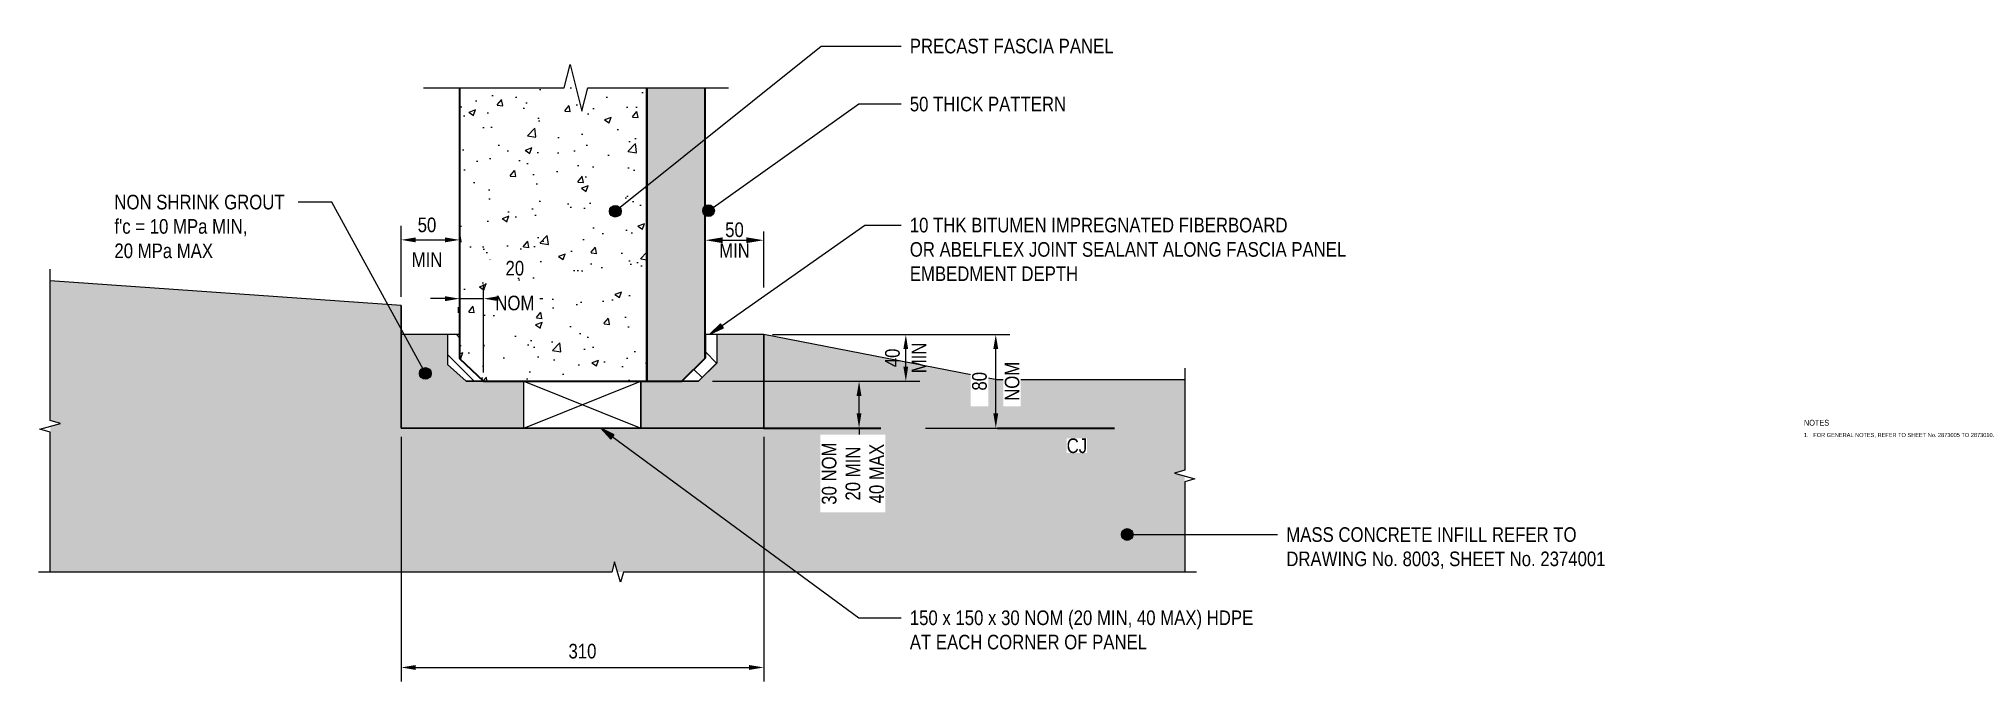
# Model space of a CAD drawing. Header units: metres. Extents: x 2.13 to 8.43, y 2.45 to 4.36.
# Drawn here: x 6.786 to 8.433, y 2.449 to 2.999 of the extents above; entities that cross this region are included whole.
import ezdxf

# ---------------------------------------------------------------- set-up
doc = ezdxf.new("R2010")
doc.units = ezdxf.units.M
doc.linetypes.add('Dash - Tight', pattern=[0.0045, 0.003, -0.0015])
doc.layers.get('Defpoints').update_dxf_attribs({"color": 41})
for name, color, linetype, lineweight in [('A-ANNO-DIMS', 7, 'Continuous', 9), ('A-DETL', 7, 'Continuous', 13), ('A-DETL-GENF', 7, 'Continuous', 9), ('G-ANNO-TEXT', 7, 'Continuous', 9)]:
    doc.layers.add(name, color=color, linetype=linetype, lineweight=lineweight)
doc.styles.add('Arial Narrow', font='ARIALN.TTF', dxfattribs={"height": 0.0125})
doc.styles.add('Arial Narrow_1', font='ARIALN.TTF', dxfattribs={"height": 0.0035})
doc.styles.add('Arial Narrow_2', font='ARIALN.TTF', dxfattribs={"height": 0.005})
doc.dimstyles.new('____ddd____', dxfattribs={"dimscale": 0.3048, "dimtxt": 0.012793, "dimasz": 0.049213, "dimexe": 0.024606, "dimexo": 0.016404, "dimgap": 0.008202, "dimtad": 1, "dimdec": 0, "dimlfac": 1000, "dimzin": 0, "dimdsep": 46, "dimtxsty": 'Arial Narrow', "dimsah": 1, "dimcen": 0.09, "dimaunit": 1, "dimadec": 4, "dimazin": 0, "dimtfac": 1, "dimtdec": 4, "dimtix": 1, "dimtmove": 0, "dimatfit": 3, "dimfxl": 1, "dimtvp": 1, "dimtolj": 1, "dimtzin": 0, "dimarcsym": 2})
doc.dimstyles.new('Dimension_Standard_O__mm_', dxfattribs={"dimscale": 0.3048, "dimtxt": 0.012793, "dimasz": 0.04101, "dimexe": 0.03937, "dimexo": 0.024606, "dimgap": 0.024606, "dimtad": 1, "dimdec": 0, "dimlfac": 1000, "dimzin": 0, "dimdsep": 46, "dimtxsty": 'Arial Narrow', "dimsah": 1, "dimcen": 0.09, "dimaunit": 1, "dimadec": 4, "dimazin": 0, "dimtfac": 1, "dimtdec": 4, "dimtix": 1, "dimtmove": 0, "dimatfit": 3, "dimfxl": 1, "dimtvp": 1, "dimtfill": 1, "dimtolj": 1, "dimtzin": 0, "dimlwd": 18, "dimlwe": 18, "dimarcsym": 2})
doc.dimstyles.new('Dimension_Standard_O__mm__1', dxfattribs={"dimscale": 0.3048, "dimtxt": 0.012793, "dimasz": 0.04101, "dimexe": 0.03937, "dimexo": 0.024606, "dimgap": 0.024606, "dimtad": 1, "dimdec": 0, "dimlfac": 1000, "dimzin": 0, "dimdsep": 46, "dimtxsty": 'Arial Narrow', "dimsah": 1, "dimcen": 0.09, "dimaunit": 1, "dimadec": 4, "dimazin": 0, "dimtfac": 1, "dimtdec": 4, "dimtix": 1, "dimtmove": 2, "dimatfit": 3, "dimfxl": 1, "dimtvp": 1, "dimtfill": 1, "dimtolj": 1, "dimtzin": 0, "dimlwd": 18, "dimlwe": 18, "dimarcsym": 2})
doc.dimstyles.new('Dimension_Standard_T__mm_', dxfattribs={"dimscale": 0.3048, "dimtxt": 0.012793, "dimasz": 0.04101, "dimexe": 0.03937, "dimexo": 0.024606, "dimgap": 0.016404, "dimtad": 1, "dimdec": 0, "dimlfac": 1000, "dimzin": 0, "dimdsep": 46, "dimtxsty": 'Arial Narrow', "dimsah": 1, "dimcen": 0.09, "dimaunit": 1, "dimadec": 4, "dimazin": 0, "dimtfac": 1, "dimtdec": 4, "dimtix": 1, "dimtmove": 0, "dimatfit": 3, "dimfxl": 1, "dimtvp": 1, "dimtolj": 1, "dimtzin": 0, "dimlwd": 18, "dimlwe": 18, "dimarcsym": 2})
pattern_1 = [(135, (6.696415, 0), (-0.01237437, -0.01237437), [])]

msp = doc.modelspace()

# ---------------------------------------------------------------- texts
at = {"layer": 'G-ANNO-TEXT', "insert": (8.2957, 2.6613), "char_height": 0.0035, "attachment_point": 1, "style": 'Arial Narrow_1', "bg_fill": 3, "box_fill_scale": 1, "bg_fill_color": 256, "bg_fill_true_color": 13158600, "bg_fill_transparency": 0}
msp.add_mtext('1.', dxfattribs=at)

# ---------------------------------------------------------------- blocks, each defined once
blk = doc.blocks.new('BREAK LINE - INPUT VIEW SCALE_R13 - Std Break-8014834-DRG-2873197 - DETAIL A')
at = {"layer": 'A-DETL-GENF'}
for p, q in [((0.1055, 0.02), (0.1005, 0)), ((0.1155, -0.02), (0.1055, 0.02)), ((0.1005, 0), (-0.02, 0)), ((0.1205, 0), (0.1155, -0.02)), ((0.241, 0), (0.1205, 0))]:
    blk.add_line(p, q, dxfattribs=at)
blk = doc.blocks.new('SC_DET_BREAK LINE - Std Break-8015548-DRG-2873197 - DETAIL A')
at = {"layer": 'A-DETL-GENF', "lineweight": 13}
for p, q in [((0.1195, 0), (-0.01, 0)), ((0.122, 0.0087), (0.1195, 0)), ((0.127, -0.0088), (0.122, 0.0087)), ((0.1295, 0), (0.127, -0.0088)), ((0.2491, 0), (0.1295, 0))]:
    blk.add_line(p, q, dxfattribs=at)
blk = doc.blocks.new('SC_DET_BREAK LINE - Std Break-8015549-DRG-2873197 - DETAIL A')
at = {"layer": 'A-DETL-GENF', "lineweight": 13}
for p, q in [((-0.01, 0), (0.0772, 0)), ((0.0772, 0), (0.0797, -0.0088)), ((0.0797, -0.0088), (0.0847, 0.0087)), ((0.0847, 0.0087), (0.0872, 0)), ((0.0872, 0), (0.1644, 0))]:
    blk.add_line(p, q, dxfattribs=at)
blk = doc.blocks.new('SC_DET_BREAK LINE - Std Break-8015550-DRG-2873197 - DETAIL A')
at = {"layer": 'A-DETL-GENF', "lineweight": 13}
for p, q in [((0.4801, 0), (-0.01, 0)), ((0.4826, 0.0087), (0.4801, 0)), ((0.4876, -0.0088), (0.4826, 0.0087)), ((0.4901, 0), (0.4876, -0.0088)), ((0.9801, 0), (0.4901, 0))]:
    blk.add_line(p, q, dxfattribs=at)
blk = doc.blocks.new('DIMBLOCK23-DRG-2873197 - DETAIL A')
at = {"layer": 'A-ANNO-DIMS', "color": 0, "lineweight": 18, "transparency": 16777216}
for p, q in [((7.4138, 2.7455), (7.5398, 2.7455)), ((7.5278, 2.718), (7.5278, 2.733)), ((7.3624, 2.7055), (7.5398, 2.7055))]:
    blk.add_line(p, q, dxfattribs=at)
at = {"layer": 'A-ANNO-DIMS', "color": 0, "transparency": 16777216}
for points in [[(7.5257, 2.733), (7.5298, 2.733), (7.5278, 2.7455)], [(7.5257, 2.718), (7.5298, 2.718), (7.5278, 2.7055)]]:
    blk.add_solid(points, dxfattribs=at)
at = {"layer": 'Defpoints', "color": 0, "transparency": 16777216}
for p in [(7.4063, 2.7455), (7.5278, 2.7455), (7.3549, 2.7055)]:
    blk.add_point(p, dxfattribs=at)
at = {"layer": 'A-ANNO-DIMS', "color": 0, "lineweight": 18, "transparency": 16777216, "char_height": 0.0125, "width": 0.031678, "attachment_point": 5, "rotation": 90, "style": 'Arial Narrow'}
for s, insert in [('\\A1;MIN', (7.539, 2.7255)), ('\\A1;40', (7.5164, 2.7255))]:
    blk.add_mtext(s, dxfattribs=dict(at, insert=insert))
blk = doc.blocks.new('DIMBLOCK24-DRG-2873197 - DETAIL A')
at = {"layer": 'A-ANNO-DIMS', "color": 0, "lineweight": 18, "transparency": 16777216}
for p, q in [((7.3679, 2.7055), (7.4998, 2.7055)), ((7.4878, 2.678), (7.4878, 2.693)), ((7.4826, 2.6655), (7.4998, 2.6655))]:
    blk.add_line(p, q, dxfattribs=at)
at = {"layer": 'A-ANNO-DIMS', "color": 0, "transparency": 16777216}
blk.add_solid([(7.4857, 2.693), (7.4898, 2.693), (7.4878, 2.7055)], dxfattribs=at)
at = {"layer": 'Defpoints', "color": 0, "transparency": 16777216}
for p in [(7.3604, 2.7055), (7.4878, 2.7055)]:
    blk.add_point(p, dxfattribs=at)
at = {"layer": 'A-ANNO-DIMS', "color": 0, "lineweight": 18, "transparency": 16777216, "insert": (7.4826, 2.6265), "char_height": 0.0125, "width": 0.064015, "attachment_point": 5, "rotation": 90, "line_spacing_factor": 0.974696, "style": 'Arial Narrow', "bg_fill": 3, "box_fill_scale": 1.1, "bg_fill_color": 256, "bg_fill_true_color": 13158600, "bg_fill_transparency": 0}
blk.add_mtext('\\A1;30 NOM\\P20 MIN\\P40 MAX', dxfattribs=at)
at = {"layer": 'A-ANNO-DIMS', "color": 0, "transparency": 16777216}
blk.add_solid([(7.4857, 2.678), (7.4898, 2.678), (7.4878, 2.6655)], dxfattribs=at)
at = {"layer": 'Defpoints', "color": 0, "transparency": 16777216}
blk.add_point((7.4751, 2.6655), dxfattribs=at)
blk = doc.blocks.new('DIMBLOCK25-DRG-2873197 - DETAIL A')
at = {"layer": 'A-ANNO-DIMS', "color": 0, "lineweight": 18, "transparency": 16777216}
for p, q in [((7.1668, 2.713), (7.1668, 2.7882)), ((7.1338, 2.7762), (7.1213, 2.7762)), ((7.1463, 2.7775), (7.1463, 2.7642)), ((7.1793, 2.7762), (7.1918, 2.7762))]:
    blk.add_line(p, q, dxfattribs=at)
at = {"layer": 'A-ANNO-DIMS', "color": 0, "transparency": 16777216}
blk.add_solid([(7.1338, 2.7783), (7.1338, 2.7741), (7.1463, 2.7762)], dxfattribs=at)
at = {"layer": 'Defpoints', "color": 0, "transparency": 16777216}
for p in [(7.1463, 2.785), (7.1668, 2.7055)]:
    blk.add_point(p, dxfattribs=at)
at = {"layer": 'A-ANNO-DIMS', "color": 0, "lineweight": 18, "transparency": 16777216, "insert": (7.1935, 2.8022), "char_height": 0.0125, "width": 0.040206, "attachment_point": 5, "line_spacing_factor": 0.974696, "style": 'Arial Narrow', "bg_fill": 3, "box_fill_scale": 1.1, "bg_fill_color": 256, "bg_fill_true_color": 13158600, "bg_fill_transparency": 0}
blk.add_mtext('\\A1;20', dxfattribs=at)
at = {"layer": 'A-ANNO-DIMS', "color": 0, "lineweight": 18, "transparency": 16777216, "insert": (7.1935, 2.7724), "char_height": 0.0125, "width": 0.040206, "attachment_point": 5, "style": 'Arial Narrow', "bg_fill": 3, "box_fill_scale": 1.1, "bg_fill_color": 256, "bg_fill_true_color": 13158600, "bg_fill_transparency": 0}
blk.add_mtext('\\A1;NOM', dxfattribs=at)
at = {"layer": 'A-ANNO-DIMS', "color": 0, "lineweight": 18, "transparency": 16777216}
blk.add_line((7.1463, 2.7762), (7.1668, 2.7762), dxfattribs=at)
at = {"layer": 'A-ANNO-DIMS', "color": 0, "transparency": 16777216}
blk.add_solid([(7.1793, 2.7783), (7.1793, 2.7741), (7.1668, 2.7762)], dxfattribs=at)
at = {"layer": 'Defpoints', "color": 0, "transparency": 16777216}
blk.add_point((7.1668, 2.7762), dxfattribs=at)
blk = doc.blocks.new('DIMBLOCK26-DRG-2873197 - DETAIL A')
at = {"layer": 'A-ANNO-DIMS', "color": 0, "lineweight": 18, "transparency": 16777216}
for p, q in [((7.4138, 2.7455), (7.6167, 2.7455)), ((7.6047, 2.678), (7.6047, 2.733)), ((7.5447, 2.6655), (7.6167, 2.6655))]:
    blk.add_line(p, q, dxfattribs=at)
at = {"layer": 'A-ANNO-DIMS', "color": 0, "transparency": 16777216}
for points in [[(7.6026, 2.733), (7.6068, 2.733), (7.6047, 2.7455)], [(7.6026, 2.678), (7.6068, 2.678), (7.6047, 2.6655)]]:
    blk.add_solid(points, dxfattribs=at)
at = {"layer": 'Defpoints', "color": 0, "transparency": 16777216}
for p in [(7.4063, 2.7455), (7.6047, 2.7455), (7.5372, 2.6655)]:
    blk.add_point(p, dxfattribs=at)
at = {"layer": 'A-ANNO-DIMS', "color": 0, "lineweight": 18, "transparency": 16777216, "char_height": 0.0125, "width": 0.040206, "attachment_point": 5, "rotation": 90, "style": 'Arial Narrow', "bg_fill": 3, "box_fill_scale": 1.1, "bg_fill_color": 256, "bg_fill_true_color": 13158600, "bg_fill_transparency": 0}
for s, insert in [('\\A1;80', (7.5908, 2.7055)), ('\\A1;NOM', (7.6187, 2.7055))]:
    blk.add_mtext(s, dxfattribs=dict(at, insert=insert))
blk = doc.blocks.new('DIMBLOCK27-DRG-2873197 - DETAIL A')
at = {"layer": 'A-ANNO-DIMS', "color": 0, "lineweight": 18, "transparency": 16777216}
for p, q in [((7.0963, 2.7779), (7.0963, 2.8385)), ((7.1088, 2.8265), (7.1338, 2.8265)), ((7.1463, 2.8279), (7.1463, 2.8145))]:
    blk.add_line(p, q, dxfattribs=at)
at = {"layer": 'A-ANNO-DIMS', "color": 0, "transparency": 16777216}
for points in [[(7.1088, 2.8286), (7.1088, 2.8244), (7.0963, 2.8265)], [(7.1338, 2.8286), (7.1338, 2.8244), (7.1463, 2.8265)]]:
    blk.add_solid(points, dxfattribs=at)
at = {"layer": 'Defpoints', "color": 0, "transparency": 16777216}
for p in [(7.1463, 2.8354), (7.1463, 2.8265), (7.0963, 2.7704)]:
    blk.add_point(p, dxfattribs=at)
at = {"layer": 'A-ANNO-DIMS', "color": 0, "lineweight": 18, "transparency": 16777216, "insert": (7.1213, 2.8389), "char_height": 0.0125, "attachment_point": 5, "style": 'Arial Narrow'}
blk.add_mtext('\\A1;\u200e', dxfattribs=at)
blk = doc.blocks.new('DIMBLOCK28-DRG-2873197 - DETAIL A')
at = {"layer": 'A-ANNO-DIMS', "color": 0, "lineweight": 18, "transparency": 16777216}
for p, q in [((7.0963, 2.658), (7.0963, 2.4486)), ((7.4063, 2.658), (7.4063, 2.4486)), ((7.1088, 2.4606), (7.3938, 2.4606))]:
    blk.add_line(p, q, dxfattribs=at)
at = {"layer": 'A-ANNO-DIMS', "color": 0, "transparency": 16777216}
for points in [[(7.1088, 2.4627), (7.1088, 2.4585), (7.0963, 2.4606)], [(7.3938, 2.4627), (7.3938, 2.4585), (7.4063, 2.4606)]]:
    blk.add_solid(points, dxfattribs=at)
at = {"layer": 'Defpoints', "color": 0, "transparency": 16777216}
for p in [(7.0963, 2.6655), (7.4063, 2.6655), (7.4063, 2.4606)]:
    blk.add_point(p, dxfattribs=at)
at = {"layer": 'A-ANNO-DIMS', "color": 0, "lineweight": 18, "transparency": 16777216, "insert": (7.2513, 2.4745), "char_height": 0.0125, "width": 0.02851, "attachment_point": 5, "style": 'Arial Narrow', "bg_fill": 3, "box_fill_scale": 1.1, "bg_fill_color": 256, "bg_fill_true_color": 13158600, "bg_fill_transparency": 0}
blk.add_mtext('\\A1;310', dxfattribs=at)
blk = doc.blocks.new('DIMBLOCK29-DRG-2873197 - DETAIL A')
at = {"layer": 'A-ANNO-DIMS', "color": 0, "lineweight": -2, "transparency": 16777216}
for p, q in [((7.4063, 2.7858), (7.4063, 2.8337)), ((7.3563, 2.8318), (7.3563, 2.8187)), ((7.3713, 2.8262), (7.3913, 2.8262))]:
    blk.add_line(p, q, dxfattribs=at)
at = {"layer": 'A-ANNO-DIMS', "color": 0, "transparency": 16777216}
for points in [[(7.3713, 2.8287), (7.3713, 2.8237), (7.3563, 2.8262)], [(7.3913, 2.8287), (7.3913, 2.8237), (7.4063, 2.8262)]]:
    blk.add_solid(points, dxfattribs=at)
at = {"layer": 'Defpoints', "color": 0, "transparency": 16777216}
for p in [(7.3563, 2.8368), (7.4063, 2.8262), (7.4063, 2.7808)]:
    blk.add_point(p, dxfattribs=at)
at = {"layer": 'A-ANNO-DIMS', "color": 0, "transparency": 16777216, "char_height": 0.0125, "width": 0.031678, "attachment_point": 5, "style": 'Arial Narrow'}
for s, insert in [('\\A1;50', (7.3813, 2.8351)), ('\\A1;MIN', (7.3813, 2.8174))]:
    blk.add_mtext(s, dxfattribs=dict(at, insert=insert))

# ---------------------------------------------------------------- dimensions: what is measured, and where the dimension line sits
at = {"layer": 'A-ANNO-DIMS'}
dim = msp.add_linear_dim(base=(7.4063, 2.8262), p1=(7.3563, 2.8368), p2=(7.4063, 2.7808), text='<>\\XMIN', dimstyle='____ddd____', override={"dimpost": '<>', "dimfxl": 0.075106}, dxfattribs=at)
dim.commit()
dim.dimension.update_dxf_attribs({"geometry": 'DIMBLOCK29-DRG-2873197 - DETAIL A', "text_midpoint": (7.3813, 2.8262)})
at = {"layer": 'A-ANNO-DIMS', "lineweight": 18}
dim = msp.add_linear_dim(base=(7.5278, 2.7455), p1=(7.3549, 2.7055), p2=(7.4063, 2.7455), angle=90, text='<>\\XMIN', dimstyle='Dimension_Standard_T__mm_', override={"dimpost": '<>', "dimfxl": 0.065119}, dxfattribs=at)
dim.commit()
dim.dimension.update_dxf_attribs({"geometry": 'DIMBLOCK23-DRG-2873197 - DETAIL A', "text_midpoint": (7.5278, 2.7255)})

# ---------------------------------------------------------------- hatches: boundary and pattern name
at = {"layer": 'A-DETL-GENF'}
h = msp.add_hatch(dxfattribs=at)
h.set_pattern_fill('FP_1', color=256, style=0, pattern_type=2)
h.set_pattern_definition([(50, (6.696415, 0), (0.0578379, -0.0050617), [0.00605, -0.06653]), (355, (6.696415, 0), (-0.0111861, 0.0606557), [0.00484, -0.05323]), (100.451, (6.701235, -0.00042), (0.0466592, 0.055596), [0.00514, -0.05654]), (46.184, (6.696415, 0.01613), (0.0860733, -0.0133493), [0.00907, -0.0998]), (96.636, (6.703585, 0.01502), (0.0753769, 0.078557), [0.00771, -0.08482]), (351.184, (6.696415, 0.01613), (0.07538, 0.0785552), [0.00726, -0.07984]), (21, (6.704475, 0.0121), (0.0481322, -0.0324674), [0.00605, -0.06653]), (326, (6.704475, 0.0121), (0.0196229, 0.0584738), [0.00484, -0.05323]), (71.451, (6.708495, 0.00939), (0.0677626, 0.0260046), [0.00514, -0.05654]), (37.5, (6.696415, 0), (0.00098085, 0.02684441), [0.00017, -0.05241, 0.00017, -0.05386, -0.05343]), (37.5, (6.696415, 0), (0.00098085, 0.02684441), [-0.10661, 0.00017, -0.05326]), (7.5, (6.696415, 0), (0.02121926, 0.03181182), [0.00017, -0.03064, 0.00017, -0.0512, -0.02036]), (7.5, (6.696415, 0), (0.02121926, 0.03181182), [-0.08218, 0.00017, -0.0202]), (327.5, (6.678435, 0), (0.04305574, -0.00181865), [0.00017, -0.01999, 0.00017, -0.06274, -0.08347]), (327.5, (6.678435, 0), (0.04305574, -0.00181865), [-0.08306, 0.00017, -0.0833]), (317.5, (6.670365, 0), (0.04703326, 0.00807673), [0.00017, -0.02604, 0.00017, -0.04161, -0.05927]), (317.5, (6.670365, 0), (0.04703326, 0.00807673), [-0.06798, 0.00017, -0.05911])])
h.paths.add_polyline_path([(7.2785, 2.7055), (7.3063, 2.7055), (7.3063, 2.9566), (7.2557, 2.9566), (7.2507, 2.9366), (7.2407, 2.9766), (7.2357, 2.9566), (7.1463, 2.9566), (7.1463, 2.7249), (7.1668, 2.7055), (7.2013, 2.7055)])
at = {"layer": 'A-DETL-GENF', "true_color": 0xd6ccbe}
msp.add_hatch(color=9, dxfattribs=at).paths.add_polyline_path([(7.3063, 2.7055), (7.3363, 2.7055), (7.3563, 2.7254), (7.3563, 2.9566), (7.3063, 2.9566), (7.3063, 2.7254)])
at = {"layer": 'A-DETL-GENF'}
h = msp.add_hatch(dxfattribs=at)
h.set_pattern_fill('FP_4', color=256, style=0, pattern_type=2)
h.set_pattern_definition([(50, (6.696415, 0), (0.02313976, -0.00202854), [0.00242, -0.02661]), (355, (6.696415, 0), (-0.00447244, 0.02426212), [0.00194, -0.02129]), (100.451, (6.698345, -0.00017), (0.01866457, 0.02224468), [0.00206, -0.02262]), (46.184, (6.696415, 0.00645), (0.03442657, -0.0053426), [0.00363, -0.03992]), (96.636, (6.699285, 0.00601), (0.0301505, 0.03142477), [0.00308, -0.03393]), (351.184, (6.696415, 0.00645), (0.03015173, 0.0314201), [0.0029, -0.03194]), (21, (6.699645, 0.00484), (0.01925503, -0.01299257), [0.00242, -0.02661]), (326, (6.699645, 0.00484), (0.00785083, 0.02338841), [0.00194, -0.02129]), (71.451, (6.701245, 0.00376), (0.02710884, 0.01040687), [0.00206, -0.02262]), (37.5, (6.696415, 0), (0.000393926, 0.010738981), [0.00017, -0.02086, 0.00017, -0.02145, -0.02137]), (37.5, (6.696415, 0), (0.000393926, 0.010738981), [-0.04265, 0.00017, -0.0212]), (7.5, (6.696415, 0), (0.008481493, 0.01272593), [0.00017, -0.01215, 0.00017, -0.02038, -0.00815]), (7.5, (6.696415, 0), (0.008481493, 0.01272593), [-0.03287, 0.00017, -0.00798]), (327.5, (6.689225, 0), (0.017217235, -0.000724235), [0.00017, -0.0079, 0.00017, -0.02499, -0.03339]), (327.5, (6.689225, 0), (0.017217235, -0.000724235), [-0.03323, 0.00017, -0.03322]), (317.5, (6.685995, 0), (0.01881343, 0.003227865), [0.00017, -0.01032, 0.00017, -0.01654, -0.02371]), (317.5, (6.685995, 0), (0.01881343, 0.003227865), [-0.02719, 0.00017, -0.02354])])
h.paths.add_polyline_path([(7.6055, 2.5423), (7.7663, 2.5423), (7.7663, 2.6245), (7.7576, 2.627), (7.7663, 2.6295), (7.7663, 2.7067), (7.6055, 2.7067), (7.4063, 2.7455), (7.4063, 2.6655), (7.0963, 2.6655), (7.0963, 2.7704), (6.7962, 2.7914), (6.7962, 2.6719), (6.805, 2.6694), (6.7962, 2.6669), (6.7962, 2.5423), (7.2763, 2.5423), (7.2788, 2.5511), (7.2813, 2.5423), (7.4948, 2.5423)])
at = {"layer": 'A-DETL-GENF', "true_color": 0xc0c0c0}
h = msp.add_hatch(color=9, dxfattribs=at)
h.paths.add_polyline_path([(7.3063, 2.6655), (7.4063, 2.6655), (7.4063, 2.7455), (7.3663, 2.7455), (7.3663, 2.7212), (7.3505, 2.7055), (7.3013, 2.7055), (7.3013, 2.6655)])
h.paths.add_polyline_path([(7.1358, 2.6655), (7.2013, 2.6655), (7.2013, 2.7055), (7.1519, 2.7055), (7.1358, 2.72), (7.1358, 2.7455), (7.0963, 2.7455), (7.0963, 2.6655)])
at = {"layer": 'A-DETL-GENF'}
h = msp.add_hatch(dxfattribs=at)
h.set_pattern_fill('FP_5', color=256, style=0, pattern_type=2)
h.set_pattern_definition(pattern_1)
h.paths.add_polyline_path([(7.1668, 2.7055), (7.1463, 2.7249), (7.1463, 2.7455), (7.1358, 2.7455), (7.1358, 2.72), (7.1519, 2.7055)])
h = msp.add_hatch(dxfattribs=at)
h.set_pattern_fill('FP_5', color=256, style=0, pattern_type=2)
h.set_pattern_definition(pattern_1)
h.paths.add_polyline_path([(7.3363, 2.7055), (7.3505, 2.7055), (7.3663, 2.7212), (7.3663, 2.7455), (7.3564, 2.7455), (7.3564, 2.7256), (7.3505, 2.7196)])
at = {"layer": 'G-ANNO-TEXT'}
h = msp.add_hatch(color=256, dxfattribs=at)
edge = h.paths.add_edge_path()
edge.add_arc((7.2794, 2.851), 0.005, 0, 360)
h = msp.add_hatch(color=256, dxfattribs=at)
edge = h.paths.add_edge_path()
edge.add_arc((7.3591, 2.8515), 0.005, 0, 360)
for points in [[(7.3603, 2.7458), (7.3718, 2.7512), (7.3692, 2.7548)], [(7.2669, 2.6653), (7.2757, 2.6561), (7.2783, 2.6597)]]:
    msp.add_hatch(color=256, dxfattribs=at).paths.add_polyline_path(points)
h = msp.add_hatch(color=256, dxfattribs=at)
edge = h.paths.add_edge_path()
edge.add_arc((7.117, 2.7122), 0.005, 0, 360)
h = msp.add_hatch(color=256, dxfattribs=at)
edge = h.paths.add_edge_path()
edge.add_arc((7.7171, 2.5744), 0.005, 0, 360)

# ---------------------------------------------------------------- linework, layer by layer
at = {"layer": 'A-DETL', "lineweight": 35}
for p, q in [((7.1463, 2.9568), (7.1463, 2.7249)), ((7.1463, 2.9566), (7.1463, 2.7249)), ((7.3063, 2.9568), (7.3063, 2.7055)), ((7.3063, 2.7055), (7.3063, 2.9566)), ((7.3063, 2.9566), (7.3063, 2.7055)), ((7.3063, 2.9566), (7.3063, 2.7055)), ((7.3063, 2.7055), (7.3063, 2.9566)), ((7.3563, 2.7254), (7.3563, 2.9566)), ((7.1463, 2.7249), (7.1668, 2.7055)), ((7.3363, 2.7055), (7.3563, 2.7254)), ((7.3563, 2.7254), (7.3363, 2.7055)), ((7.1668, 2.7055), (7.3063, 2.7055)), ((7.1773, 2.7055), (7.3063, 2.7055)), ((7.1773, 2.7055), (7.3363, 2.7055)), ((7.1773, 2.7055), (7.3063, 2.7055)), ((7.3063, 2.7055), (7.3363, 2.7055))]:
    msp.add_line(p, q, dxfattribs=at)
at = {"layer": 'A-DETL', "color": 8, "lineweight": 18, "true_color": 0x808080}
for p, q in [((7.0963, 2.7704), (6.7962, 2.7914)), ((7.6055, 2.7067), (7.4063, 2.7455)), ((7.7663, 2.7067), (7.6055, 2.7067))]:
    msp.add_line(p, q, dxfattribs=at)
at = {"layer": 'A-DETL', "lineweight": 9}
for p, q in [((7.0963, 2.6655), (7.0963, 2.7704)), ((7.1463, 2.7455), (7.1358, 2.7455)), ((7.1358, 2.7455), (7.1358, 2.72)), ((7.1463, 2.7249), (7.1463, 2.7455)), ((7.3664, 2.7455), (7.3564, 2.7455)), ((7.3564, 2.7455), (7.3564, 2.7256)), ((7.3664, 2.7214), (7.3664, 2.7455)), ((7.4063, 2.7455), (7.4063, 2.6655)), ((7.1358, 2.72), (7.1519, 2.7055)), ((7.1668, 2.7055), (7.1463, 2.7249)), ((7.3564, 2.7256), (7.3363, 2.7055)), ((7.3505, 2.7055), (7.3664, 2.7214)), ((7.1519, 2.7055), (7.1668, 2.7055)), ((7.3363, 2.7055), (7.3505, 2.7055)), ((7.4063, 2.6655), (7.0963, 2.6655))]:
    msp.add_line(p, q, dxfattribs=at)
at = {"layer": 'A-DETL', "lineweight": 18}
for p, q in [((7.0963, 2.7704), (7.0963, 2.6655)), ((7.1791, 2.7762), (7.2175, 2.7762)), ((7.4063, 2.7455), (7.4063, 2.6655)), ((7.0963, 2.6655), (7.4063, 2.6655)), ((7.4878, 2.6655), (7.4878, 2.6005))]:
    msp.add_line(p, q, dxfattribs=at)
at = {"layer": 'A-DETL', "color": 7, "lineweight": 9, "true_color": 0xffffff}
msp.add_line((7.1451, 2.769), (7.1451, 2.764), dxfattribs=at)
at = {"layer": 'A-DETL', "color": 8, "true_color": 0x808080}
for p, q in [((7.1358, 2.7455), (7.0963, 2.7455)), ((7.0963, 2.7455), (7.0963, 2.6655)), ((7.3663, 2.7455), (7.3663, 2.7212)), ((7.4063, 2.7455), (7.3663, 2.7455)), ((7.4063, 2.6655), (7.4063, 2.7455)), ((7.3663, 2.7212), (7.3505, 2.7055)), ((7.2013, 2.7055), (7.1519, 2.7055)), ((7.2013, 2.6655), (7.2013, 2.7055)), ((7.3505, 2.7055), (7.3013, 2.7055)), ((7.3013, 2.7055), (7.3013, 2.6655)), ((7.0963, 2.6655), (7.2013, 2.6655)), ((7.3013, 2.6655), (7.4063, 2.6655))]:
    msp.add_line(p, q, dxfattribs=at)
at = {"layer": 'A-DETL', "lineweight": 25}
for p, q in [((7.2013, 2.7055), (7.3013, 2.7055)), ((7.2013, 2.6655), (7.2013, 2.7055)), ((7.2013, 2.6655), (7.3013, 2.7055)), ((7.2013, 2.7055), (7.3013, 2.6655)), ((7.3013, 2.6655), (7.3013, 2.7055)), ((7.2013, 2.6655), (7.3013, 2.6655))]:
    msp.add_line(p, q, dxfattribs=at)
at = {"layer": 'A-DETL', "linetype": 'Dash - Tight', "lineweight": 35}
msp.add_line((7.4063, 2.6655), (7.7663, 2.6655), dxfattribs=at)
at = {"layer": 'G-ANNO-TEXT'}
for p, q in [((7.2794, 2.851), (7.4553, 2.9924)), ((7.4553, 2.9924), (7.5237, 2.9924)), ((7.3591, 2.8515), (7.4877, 2.9428)), ((7.4877, 2.9428), (7.5237, 2.9428)), ((7.0115, 2.8588), (7.0081, 2.8588)), ((7.0371, 2.8588), (7.0115, 2.8588)), ((7.3603, 2.7458), (7.4926, 2.8392)), ((7.4926, 2.8392), (7.5237, 2.8392)), ((7.3692, 2.7548), (7.3603, 2.7458)), ((7.3603, 2.7458), (7.3718, 2.7512)), ((7.3718, 2.7512), (7.3692, 2.7548)), ((7.2669, 2.6653), (7.2757, 2.6561)), ((7.2783, 2.6597), (7.2669, 2.6653)), ((7.2757, 2.6561), (7.2783, 2.6597)), ((7.7171, 2.5744), (7.8456, 2.5744)), ((7.4877, 2.5032), (7.5237, 2.5032))]:
    msp.add_line(p, q, dxfattribs=at)
for centre in [(7.2794, 2.851), (7.3591, 2.8515), (7.7171, 2.5744)]:
    msp.add_circle(centre, 0.005, dxfattribs=at)

# ---------------------------------------------------------------- block references
at = {"layer": 'A-DETL-GENF'}
for name, p, rotation in [('BREAK LINE - INPUT VIEW SCALE_R13 - Std Break-8014834-DRG-2873197 - DETAIL A', (7.3563, 2.9566), 180), ('SC_DET_BREAK LINE - Std Break-8015548-DRG-2873197 - DETAIL A', (6.7962, 2.7914), 269.9999999999999), ('SC_DET_BREAK LINE - Std Break-8015549-DRG-2873197 - DETAIL A', (7.7663, 2.7067), 270)]:
    msp.add_blockref(name, p, dxfattribs=dict(at, rotation=rotation))
msp.add_blockref('SC_DET_BREAK LINE - Std Break-8015550-DRG-2873197 - DETAIL A', (6.7962, 2.5423), dxfattribs=at)

msp.set_redraw_order([(e.dxf.handle, doc.entitydb.next_handle()) for e in msp.query("TEXT MTEXT ATTDEF DIMENSION ARC_DIMENSION")])  # texts and dimensions are drawn at this point

# ---------------------------------------------------------------- next in the draw order: texts
at = {"layer": 'G-ANNO-TEXT', "attachment_point": 1, "bg_fill": 3, "box_fill_scale": 1, "bg_fill_color": 256, "bg_fill_true_color": 13158600, "bg_fill_transparency": 0}
for s, insert, char_height, style in [('PRECAST FASCIA PANEL', (7.5312, 2.9986), 0.0125, 'Arial Narrow'), ('50 THICK PATTERN', (7.5312, 2.949), 0.0125, 'Arial Narrow'), ('NON SHRINK GROUT ', (6.8511, 2.8651), 0.0125, 'Arial Narrow'), ('10 THK BITUMEN IMPREGNATED FIBERBOARD ', (7.5312, 2.8454), 0.0125, 'Arial Narrow'), ('CJ', (7.6653, 2.6566), 0.0125, 'Arial Narrow'), ('FOR GENERAL NOTES, REFER TO SHEET No. 2873005 TO 2873010.', (8.3037, 2.6613), 0.0035, 'Arial Narrow_1'), ('MASS CONCRETE INFILL REFER TO ', (7.8531, 2.5806), 0.0125, 'Arial Narrow'), ('150 x 150 x 30 NOM (20 MIN, 40 MAX) HDPE  ', (7.5312, 2.5094), 0.0125, 'Arial Narrow')]:
    msp.add_mtext(s, dxfattribs=dict(at, insert=insert, char_height=char_height, style=style))

# ---------------------------------------------------------------- next in the draw order: dimensions: what is measured, and where the dimension line sits
at = {"layer": 'A-ANNO-DIMS', "lineweight": 18}
dim = msp.add_linear_dim(base=(7.16676, 2.77617), p1=(7.14627, 2.78501), p2=(7.16676, 2.70545), text='<>\\XNOM', dimstyle='Dimension_Standard_O__mm__1', override={"dimpost": '<>', "dimfxl": 0.082156}, dxfattribs=at)
dim.commit()
dim.dimension.update_dxf_attribs({"geometry": 'DIMBLOCK25-DRG-2873197 - DETAIL A', "text_midpoint": (7.19353, 2.78639), "dimtype": 160})
dim = msp.add_linear_dim(base=(7.4878, 2.7055), p1=(7.4751, 2.6655), p2=(7.3604, 2.7055), angle=90, text='30 NOM\\P20 MIN\\X40 MAX', dimstyle='Dimension_Standard_O__mm__1', override={"dimpost": '<>', "dimfxl": 0.121479}, dxfattribs=at)
dim.commit()
dim.dimension.update_dxf_attribs({"geometry": 'DIMBLOCK24-DRG-2873197 - DETAIL A', "text_midpoint": (7.4826, 2.6265), "dimtype": 160, "text_rotation": 90})

# ---------------------------------------------------------------- next in the draw order: linework, layer by layer
at = {"layer": 'G-ANNO-TEXT'}
for p, q in [((7.117, 2.7122), (7.0371, 2.8588)), ((7.2669, 2.6653), (7.4877, 2.5032))]:
    msp.add_line(p, q, dxfattribs=at)
msp.add_circle((7.117, 2.7122), 0.005, dxfattribs=at)

# ---------------------------------------------------------------- next in the draw order: texts
at = {"layer": 'G-ANNO-TEXT', "attachment_point": 1, "bg_fill": 3, "box_fill_scale": 1, "bg_fill_color": 256, "bg_fill_true_color": 13158600, "bg_fill_transparency": 0}
for s, insert, char_height, style in [("f'c = 10 MPa MIN, ", (6.8511, 2.8443), 0.0125, 'Arial Narrow'), ('OR ABELFLEX JOINT SEALANT ALONG FASCIA PANEL ', (7.5312, 2.8246), 0.0125, 'Arial Narrow'), ('NOTES', (8.2957, 2.6725), 0.005, 'Arial Narrow_2'), ('DRAWING No. 8003, SHEET No. 2374001', (7.8531, 2.5598), 0.0125, 'Arial Narrow'), ('AT EACH CORNER OF PANEL', (7.5312, 2.4886), 0.0125, 'Arial Narrow')]:
    msp.add_mtext(s, dxfattribs=dict(at, insert=insert, char_height=char_height, style=style))

# ---------------------------------------------------------------- next in the draw order: dimensions: what is measured, and where the dimension line sits
at = {"layer": 'A-ANNO-DIMS', "lineweight": 18}
dim = msp.add_linear_dim(base=(7.1463, 2.8265), p1=(7.0963, 2.7704), p2=(7.1463, 2.8354), text='\u200e', dimstyle='Dimension_Standard_T__mm_', override={"dimpost": '<>', "dimfxl": 0.081987}, dxfattribs=at)
dim.commit()
dim.dimension.update_dxf_attribs({"geometry": 'DIMBLOCK27-DRG-2873197 - DETAIL A', "text_midpoint": (7.1213, 2.8389)})

# ---------------------------------------------------------------- next in the draw order: texts
at = {"layer": 'G-ANNO-TEXT', "char_height": 0.0125, "attachment_point": 1, "style": 'Arial Narrow', "bg_fill": 3, "box_fill_scale": 1, "bg_fill_color": 256, "bg_fill_true_color": 13158600, "bg_fill_transparency": 0}
for s, insert in [('50', (7.1104, 2.8456)), ('20 MPa MAX', (6.8511, 2.8234)), ('MIN', (7.1053, 2.8159)), ('EMBEDMENT DEPTH', (7.5312, 2.8038))]:
    msp.add_mtext(s, dxfattribs=dict(at, insert=insert))

# ---------------------------------------------------------------- next in the draw order: dimensions: what is measured, and where the dimension line sits
at = {"layer": 'A-ANNO-DIMS', "lineweight": 18}
dim = msp.add_linear_dim(base=(7.6047, 2.7455), p1=(7.5372, 2.6655), p2=(7.4063, 2.7455), angle=90, text='<>\\XNOM', dimstyle='Dimension_Standard_O__mm_', override={"dimpost": '<>', "dimfxl": 0.153406}, dxfattribs=at)
dim.commit()
dim.dimension.update_dxf_attribs({"geometry": 'DIMBLOCK26-DRG-2873197 - DETAIL A', "text_midpoint": (7.6047, 2.7055)})

# ---------------------------------------------------------------- next in the draw order: dimensions: what is measured, and where the dimension line sits
dim = msp.add_linear_dim(base=(7.4063, 2.4606), p1=(7.0963, 2.6655), p2=(7.4063, 2.6655), dimstyle='Dimension_Standard_O__mm_', override={"dimpost": '<>', "dimfxl": 0.310066}, dxfattribs=at)
dim.commit()
dim.dimension.update_dxf_attribs({"geometry": 'DIMBLOCK28-DRG-2873197 - DETAIL A', "text_midpoint": (7.2513, 2.4745)})

doc.saveas('drawing.dxf')
